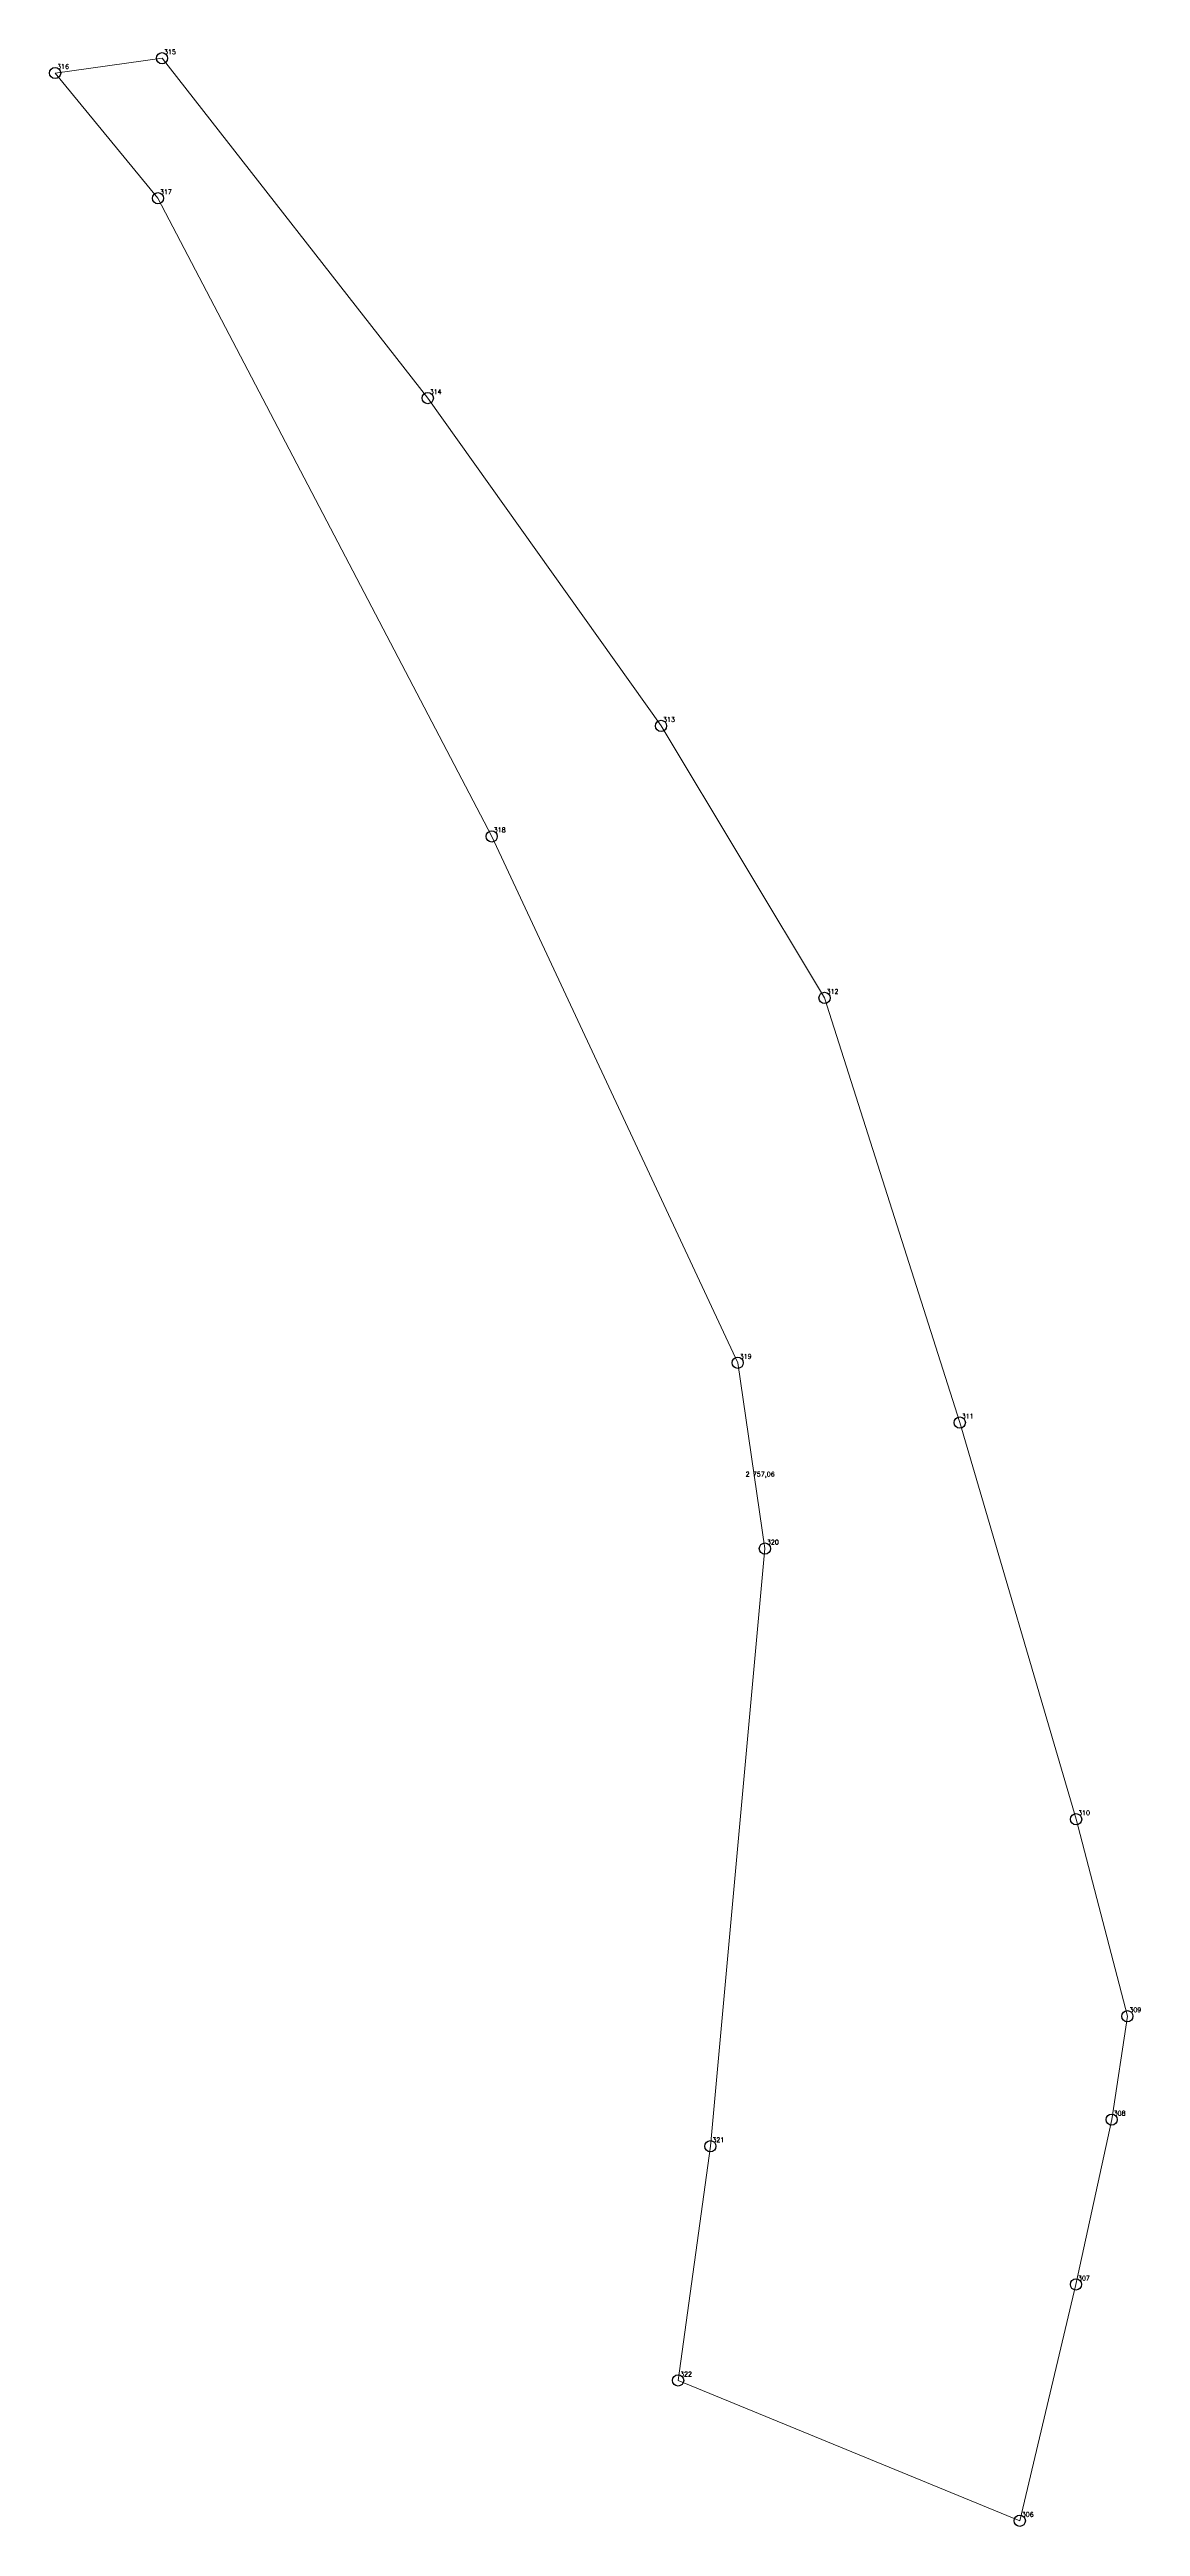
# Model space of a CAD drawing. Extents: x 1390702 to 1397851, y 355038 to 360644.
# Drawn here: x 1393158.6 to 1393231.6, y 358094.7 to 358260.4 of the extents above; entities that cross this region are included whole.
import ezdxf

# ---------------------------------------------------------------- set-up
doc = ezdxf.new("R2010")
doc.units = 0
doc.header["$PDMODE"] = 33
doc.header["$PDSIZE"] = 0.75
doc.layers.add('11 - фрагменты природного ландшафта', color=7, linetype='Continuous')
doc.styles.get("Standard").update_dxf_attribs({"font": 'simplex.shx'})

msp = doc.modelspace()

# ---------------------------------------------------------------- linework, layer by layer
at = {"layer": '11 - фрагменты природного ландшафта', "color": 7, "lineweight": 20}
msp.add_lwpolyline([(1393223.48, 358095.05), (1393200.62, 358104.44), (1393202.78, 358120.11), (1393206.43, 358160.1), (1393204.61, 358172.53), (1393188.15, 358207.74), (1393165.82, 358250.44), (1393158.94, 358258.82), (1393166.09, 358259.81), (1393183.87, 358237.07), (1393199.48, 358215.14), (1393210.42, 358196.94), (1393219.47, 358168.53), (1393227.25, 358141.99), (1393230.68, 358128.81), (1393229.63, 358121.89), (1393227.24, 358110.86), (1393223.48, 358095.05)], close=True, dxfattribs=at)
at = {"layer": '11 - фрагменты природного ландшафта'}
for p in [(1393166.09, 358259.81), (1393158.94, 358258.82), (1393165.82, 358250.44), (1393183.87, 358237.07), (1393199.48, 358215.14), (1393188.15, 358207.74), (1393210.42, 358196.94), (1393204.61, 358172.53), (1393219.47, 358168.53), (1393206.43, 358160.1), (1393227.25, 358141.99), (1393230.68, 358128.81), (1393229.63, 358121.89), (1393202.78, 358120.11), (1393227.24, 358110.86), (1393200.62, 358104.44), (1393223.48, 358095.05)]:
    msp.add_point(p, dxfattribs=at)

# ---------------------------------------------------------------- texts
at = {"layer": '11 - фрагменты природного ландшафта', "color": 7}
for s, p in [('315', (1393166.22, 358260.08)), ('316', (1393159.07, 358259.09)), ('317', (1393165.95, 358250.71)), ('314', (1393184, 358237.34)), ('313', (1393199.61, 358215.41)), ('318', (1393188.28, 358208.02)), ('312', (1393210.55, 358197.21)), ('319', (1393204.74, 358172.8)), ('311', (1393219.6, 358168.8)), ('2 757,06', (1393205.14, 358164.92)), ('320', (1393206.56, 358160.37)), ('310', (1393227.38, 358142.26)), ('309', (1393230.81, 358129.08)), ('308', (1393229.76, 358122.16)), ('321', (1393202.91, 358120.38)), ('307', (1393227.37, 358111.13)), ('322', (1393200.75, 358104.71)), ('306', (1393223.61, 358095.32))]:
    msp.add_text(s, height=0.311, dxfattribs=at).set_placement(p)

doc.saveas('drawing.dxf')
